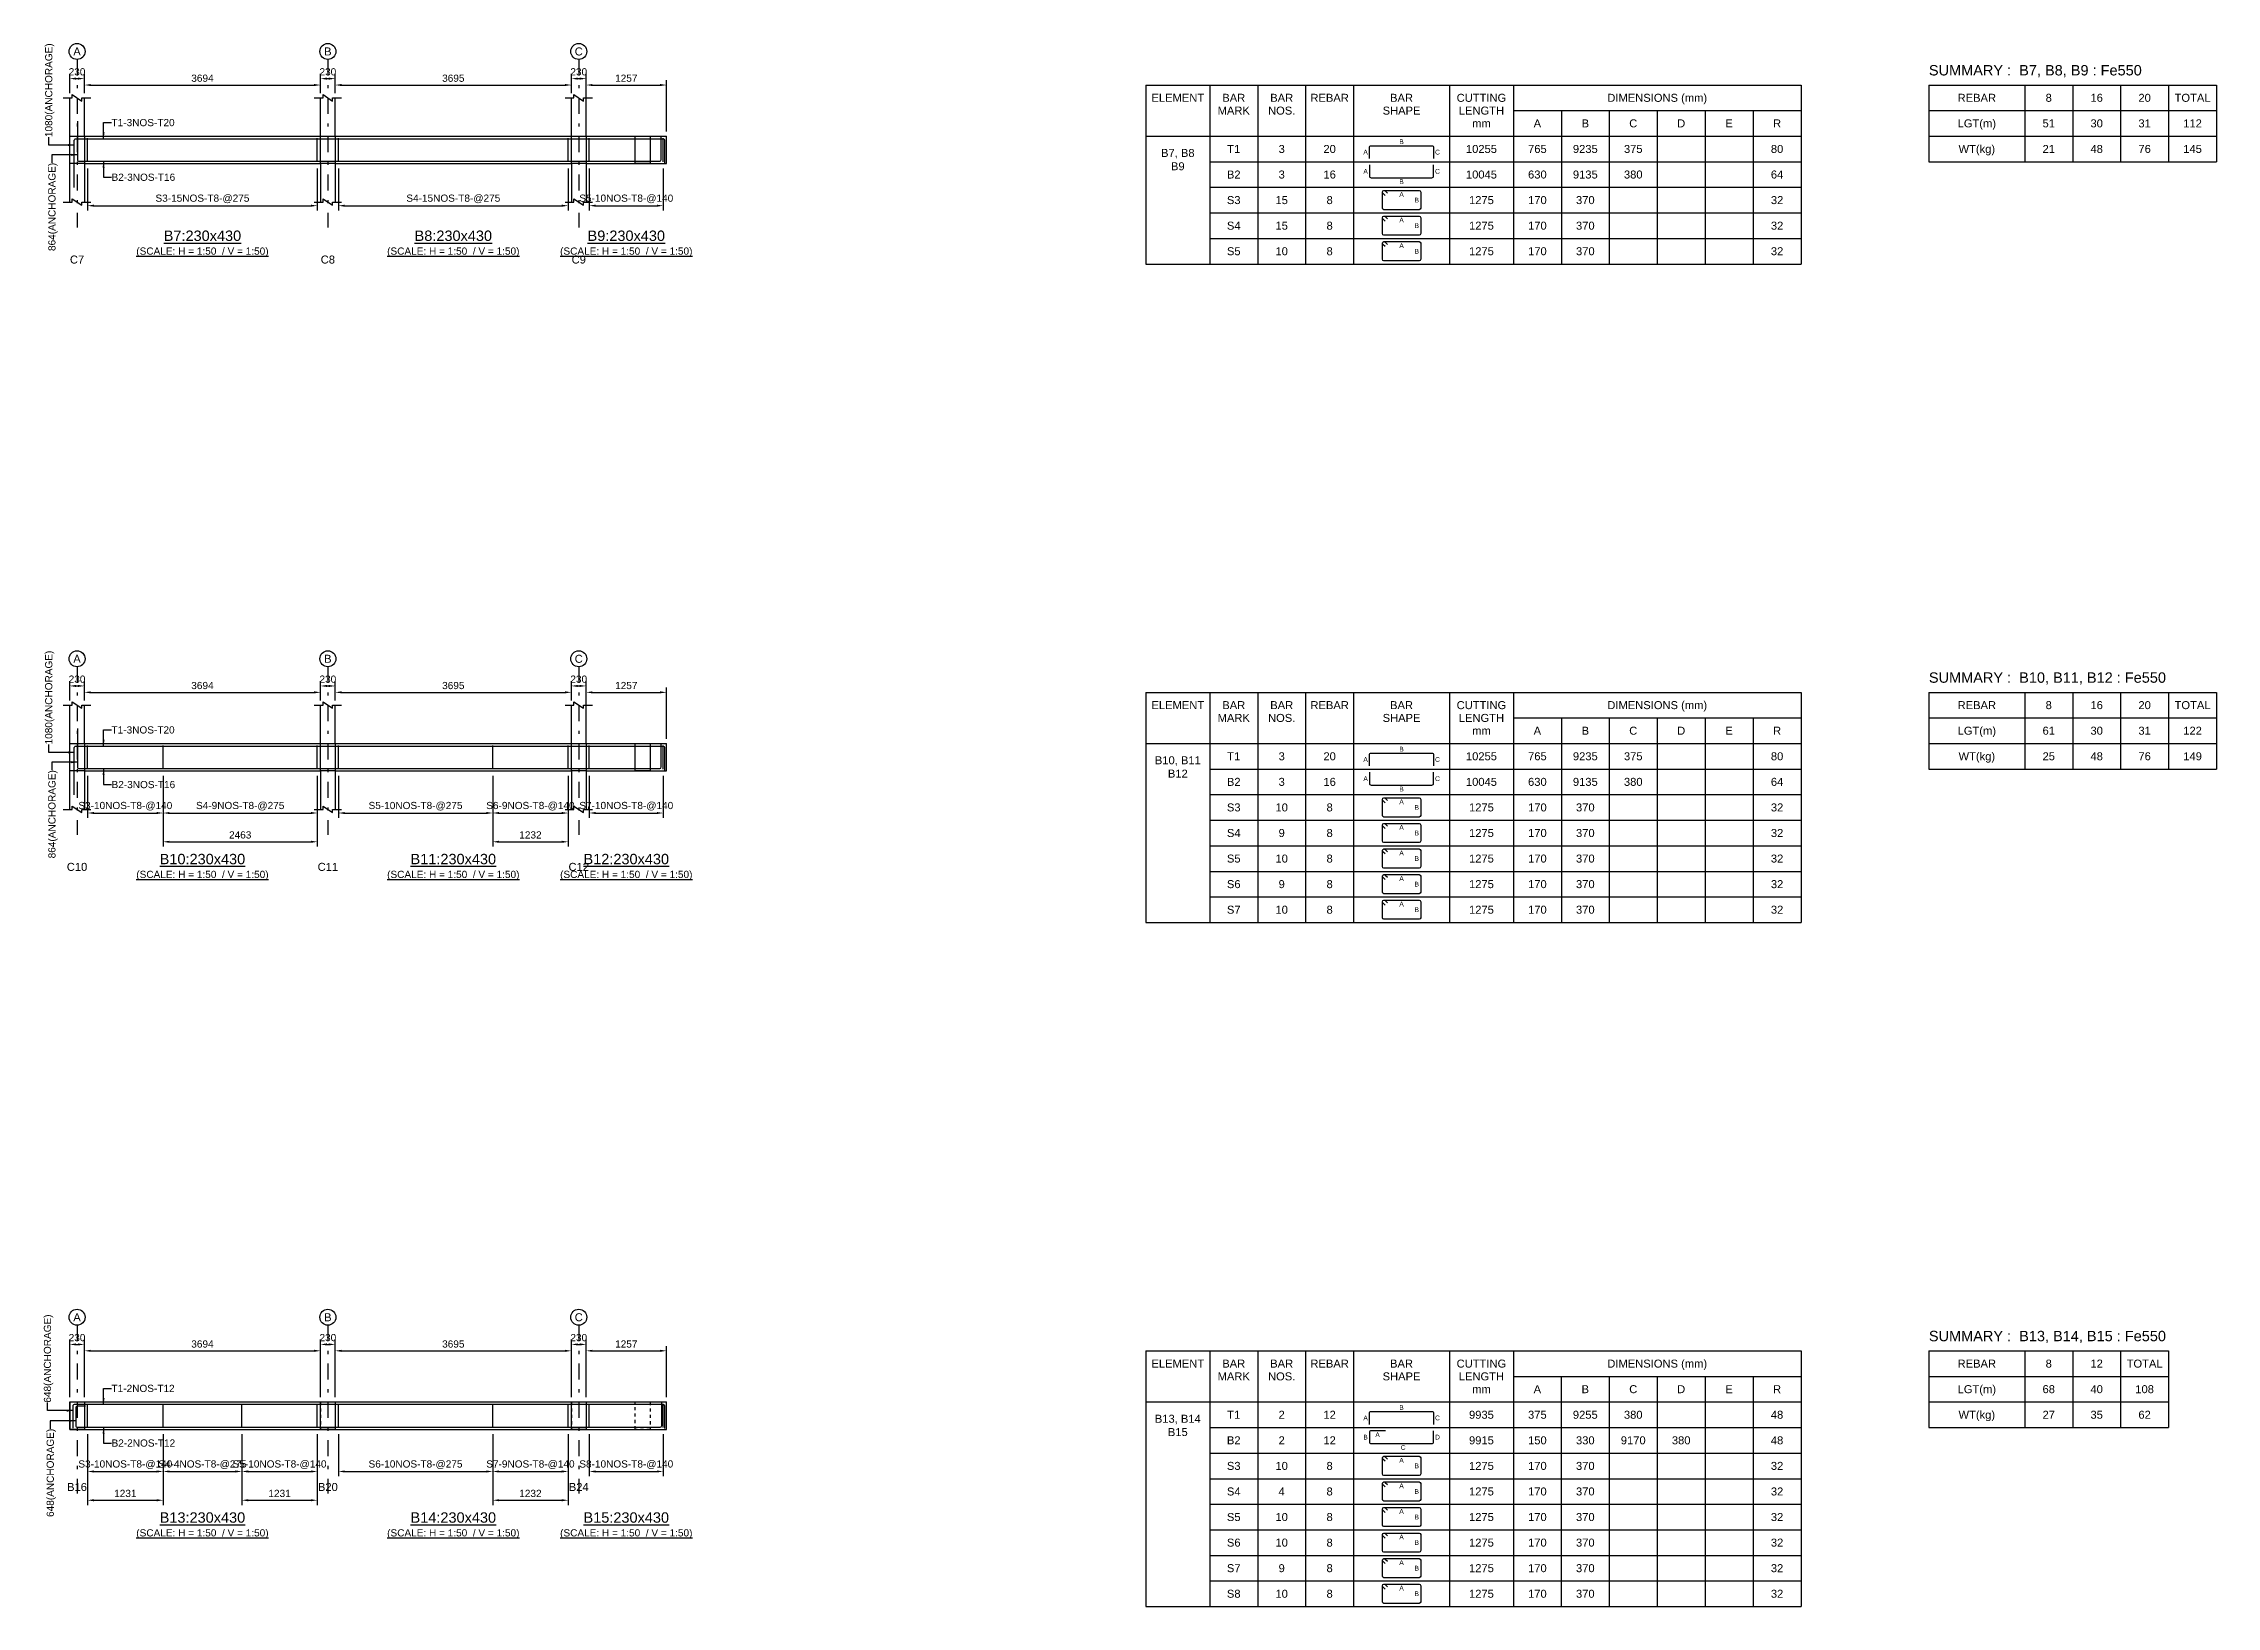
# Model space of a CAD drawing. Header units: inches. Extents: x -828 to 82836, y -182800 to 1700.
# Drawn here: x -820 to 67172, y -86000 to -37100 of the extents above; entities that cross this region are included whole.
import ezdxf
from ezdxf.enums import TextEntityAlignment as Align

# ---------------------------------------------------------------- set-up
doc = ezdxf.new("R2010")
doc.units = ezdxf.units.IN
doc.header["$LTSCALE"] = 1000
doc.header["$MEASUREMENT"] = 0
doc.linetypes.add('SCCenter', pattern=[1.2, 0.5, -0.3, 0.1, -0.3])
doc.linetypes.add('SCHidden', pattern=[0.2, 0.1, -0.1])
for name, color, linetype in [('Concrete Line', 2, 'Continuous'), ('Cut Line', 31, 'Continuous'), ('Dimension', 31, 'Continuous'), ('Grid', 8, 'Continuous'), ('Labels', 4, 'Continuous'), ('Labels_Support', 4, 'Continuous'), ('Link', 225, 'Continuous'), ('Reinforcement', 4, 'Continuous'), ('Schedule Header', 4, 'Continuous'), ('Schedule Line', 60, 'Continuous'), ('Text', 31, 'Continuous')]:
    doc.layers.add(name, color=color, linetype=linetype)
doc.styles.add('SC-SansSerif', font='SansSerif')
doc.styles.get("Standard").update_dxf_attribs({"font": 'txt.shx'})
doc.dimstyles.new('SCBBSDimStyl', dxfattribs={"dimtxt": 225, "dimasz": 200, "dimexe": 150, "dimexo": 150, "dimgap": 100, "dimtad": 1, "dimtoh": 1, "dimdec": 0, "dimzin": 0, "dimdsep": 46, "dimtxsty": 'SC-SansSerif', "dimcen": 0.09, "dimclrd": 8, "dimclre": 8, "dimclrt": 31, "dimadec": 0, "dimazin": 0, "dimtfac": 1, "dimtdec": 0, "dimtix": 1, "dimtofl": 0, "dimtmove": 0, "dimatfit": 3, "dimfxl": 1, "dimtolj": 1, "dimtzin": 0, "dimarcsym": 0})
doc.dimstyles.get("Standard").update_dxf_attribs({"dimtxt": 0.18, "dimasz": 200, "dimexe": 0.18, "dimexo": 0.0625, "dimgap": 0.09, "dimtad": 0, "dimtih": 1, "dimtoh": 1, "dimdec": 4, "dimzin": 0, "dimdsep": 46, "dimtxsty": 'Standard', "dimcen": 0.09, "dimadec": 0, "dimazin": 0, "dimtfac": 1, "dimtdec": 4, "dimtofl": 0, "dimtmove": 0, "dimatfit": 3, "dimfxl": 1, "dimtolj": 1, "dimtzin": 0, "dimarcsym": 0})

msp = doc.modelspace()

# ---------------------------------------------------------------- texts
at = {"layer": 'Dimension', "style": 'SC-SansSerif'}
for s, p in [('B', (41672, -40175)), ('A', (40547, -40500)), ('C', (42797, -40500)), ('A', (40547, -41100)), ('B', (41672, -41425)), ('C', (42797, -41100)), ('A', (41672, -41825)), ('B', (42147, -42000)), ('A', (41672, -42625)), ('B', (42147, -42800)), ('A', (41672, -43425)), ('B', (42147, -43600)), ('B', (41672, -59175)), ('A', (40547, -59500)), ('C', (42797, -59500)), ('A', (40547, -60100)), ('B', (41672, -60425)), ('C', (42797, -60100)), ('A', (41672, -60825)), ('B', (42147, -61000)), ('A', (41672, -61625)), ('B', (42147, -61800)), ('A', (41672, -62425)), ('B', (42147, -62600)), ('A', (41672, -63225)), ('B', (42147, -63400)), ('A', (41672, -64025)), ('B', (42147, -64200)), ('A', (40546.5, -80100)), ('B', (41671.5, -79775)), ('C', (42796.5, -80100)), ('B', (40546.5, -80700)), ('A', (40921.5, -80625)), ('D', (42796.5, -80700)), ('A', (41671.5, -81425)), ('C', (41721.5, -81025)), ('B', (42146.5, -81600)), ('A', (41671.5, -82225)), ('A', (41671.5, -83025)), ('B', (42146.5, -82400)), ('B', (42146.5, -83200)), ('A', (41671.5, -83825)), ('B', (42146.5, -84000)), ('A', (41671.5, -84625)), ('B', (42146.5, -84800)), ('A', (41671.5, -85425)), ('B', (42146.5, -85600))]:
    msp.add_text(s, height=150, dxfattribs=at).set_placement(p, align=Align.MIDDLE_CENTER)
at = {"layer": 'Grid', "style": 'SC-SansSerif'}
for s, p in [('A', (230, -37350)), ('B', (8078, -37350)), ('C', (15928, -37350)), ('A', (230, -56350)), ('B', (8078, -56350)), ('C', (15928, -56350)), ('A', (230, -76950)), ('B', (8078, -76950)), ('C', (15928, -76950))]:
    msp.add_text(s, height=250, dxfattribs=at).set_placement(p, align=Align.MIDDLE)
at = {"layer": 'Labels', "style": 'SC-SansSerif'}
for s, p in [('%%uB7:230x430', (4154, -43375)), ('%%uB8:230x430', (12003, -43375)), ('%%uB9:230x430', (17415, -43375)), ('%%uB10:230x430', (4154, -62875)), ('%%uB11:230x430', (12003, -62875)), ('%%uB12:230x430', (17415, -62875)), ('%%uB13:230x430', (4154, -83475)), ('%%uB14:230x430', (12003, -83475)), ('%%uB15:230x430', (17415, -83475))]:
    msp.add_text(s, height=325, dxfattribs=at).set_placement(p, align=Align.BOTTOM_CENTER)
at = {"layer": 'Labels_Support', "style": 'SC-SansSerif'}
for s, p in [('C7', (230, -44060)), ('C8', (8078, -44060)), ('C9', (15928, -44060)), ('C10', (230, -63060)), ('C11', (8078, -63060)), ('C12', (15928, -63060)), ('B16', (230, -82460)), ('B20', (8078, -82460)), ('B24', (15928, -82460))]:
    msp.add_text(s, height=250, dxfattribs=at).set_placement(p, align=Align.BOTTOM_CENTER)
at = {"layer": 'Schedule Header', "style": 'SC-SansSerif'}
for s, p in [('SUMMARY :  B7, B8, B9 : Fe550', (58172, -38100)), ('SUMMARY :  B10, B11, B12 : Fe550', (58172, -57100)), ('SUMMARY :  B13, B14, B15 : Fe550', (58171.5, -77700))]:
    msp.add_text(s, height=325, dxfattribs=at).set_placement(p)
for s, p in [('ELEMENT', (34672, -38800)), ('BAR', (36422, -38800)), ('BAR', (37922, -38800)), ('REBAR', (39422, -38800)), ('BAR', (41672, -38800)), ('CUTTING', (44172, -38800)), ('DIMENSIONS (mm)', (49672, -38800)), ('REBAR', (59672, -38800)), ('8', (61922, -38800)), ('16', (63422, -38800)), ('20', (64922, -38800)), ('TOTAL', (66422, -38800)), ('MARK', (36422, -39200)), ('NOS.', (37922, -39200)), ('SHAPE', (41672, -39200)), ('LENGTH', (44172, -39200)), ('mm', (44172, -39600)), ('A', (45922, -39600)), ('B', (47422, -39600)), ('C', (48922, -39600)), ('D', (50422, -39600)), ('E', (51922, -39600)), ('R', (53422, -39600)), ('LGT(m)', (59672, -39600)), ('WT(kg)', (59672, -40400)), ('ELEMENT', (34672, -57800)), ('BAR', (36422, -57800)), ('BAR', (37922, -57800)), ('REBAR', (39422, -57800)), ('BAR', (41672, -57800)), ('CUTTING', (44172, -57800)), ('DIMENSIONS (mm)', (49672, -57800)), ('REBAR', (59672, -57800)), ('8', (61922, -57800)), ('16', (63422, -57800)), ('20', (64922, -57800)), ('TOTAL', (66422, -57800)), ('MARK', (36422, -58200)), ('NOS.', (37922, -58200)), ('SHAPE', (41672, -58200)), ('LENGTH', (44172, -58200)), ('C', (48922, -58600)), ('LGT(m)', (59672, -58600)), ('mm', (44172, -58600)), ('A', (45922, -58600)), ('B', (47422, -58600)), ('D', (50422, -58600)), ('E', (51922, -58600)), ('R', (53422, -58600)), ('WT(kg)', (59672, -59400)), ('ELEMENT', (34671.5, -78400)), ('MARK', (36421.5, -78800)), ('BAR', (36421.5, -78400)), ('NOS.', (37921.5, -78800)), ('BAR', (37921.5, -78400)), ('REBAR', (39421.5, -78400)), ('SHAPE', (41671.5, -78800)), ('BAR', (41671.5, -78400)), ('CUTTING', (44171.5, -78400)), ('LENGTH', (44171.5, -78800)), ('DIMENSIONS (mm)', (49671.5, -78400)), ('REBAR', (59671.5, -78400)), ('8', (61921.5, -78400)), ('12', (63421.5, -78400)), ('TOTAL', (64921.5, -78400)), ('mm', (44171.5, -79200)), ('A', (45921.5, -79200)), ('B', (47421.5, -79200)), ('C', (48921.5, -79200)), ('D', (50421.5, -79200)), ('E', (51921.5, -79200)), ('R', (53421.5, -79200)), ('LGT(m)', (59671.5, -79200)), ('WT(kg)', (59671.5, -80000))]:
    msp.add_text(s, height=250, dxfattribs=at).set_placement(p, align=Align.MIDDLE_CENTER)
at = {"layer": 'Text', "style": 'SC-SansSerif'}
for s, p in [('1080(ANCHORAGE)', (-656, -40030)), ('1080(ANCHORAGE)', (-656, -59030)), ('648(ANCHORAGE)', (-696, -79622))]:
    msp.add_text(s, height=225, rotation=90, dxfattribs=at).set_placement(p, align=Align.MIDDLE_LEFT)
for s, p in [('T1-3NOS-T20', (1310, -39575)), ('B2-3NOS-T16', (1310, -41285)), ('T1-3NOS-T20', (1310, -58575)), ('B2-3NOS-T16', (1310, -60285)), ('T1-2NOS-T12', (1310, -79175)), ('B2-2NOS-T12', (1310, -80885))]:
    msp.add_text(s, height=225, dxfattribs=at).set_placement(p, align=Align.MIDDLE_LEFT)
for s, p in [('51', (61922, -39600)), ('30', (63422, -39600)), ('31', (64922, -39600)), ('112', (66422, -39600)), ('T1', (36422, -40400)), ('3', (37922, -40400)), ('20', (39422, -40400)), ('10255', (44172, -40400)), ('765', (45922, -40400)), ('9235', (47422, -40400)), ('375', (48922, -40400)), ('80', (53422, -40400)), ('21', (61922, -40400)), ('48', (63422, -40400)), ('76', (64922, -40400)), ('145', (66422, -40400)), ('B2', (36422, -41200)), ('3', (37922, -41200)), ('16', (39422, -41200)), ('10045', (44172, -41200)), ('630', (45922, -41200)), ('9135', (47422, -41200)), ('380', (48922, -41200)), ('64', (53422, -41200)), ('S3', (36422, -42000)), ('15', (37922, -42000)), ('8', (39422, -42000)), ('1275', (44172, -42000)), ('170', (45922, -42000)), ('370', (47422, -42000)), ('32', (53422, -42000)), ('S4', (36422, -42800)), ('15', (37922, -42800)), ('8', (39422, -42800)), ('1275', (44172, -42800)), ('170', (45922, -42800)), ('370', (47422, -42800)), ('32', (53422, -42800)), ('S5', (36422, -43600)), ('10', (37922, -43600)), ('8', (39422, -43600)), ('1275', (44172, -43600)), ('170', (45922, -43600)), ('370', (47422, -43600)), ('32', (53422, -43600)), ('61', (61922, -58600)), ('30', (63422, -58600)), ('31', (64922, -58600)), ('122', (66422, -58600)), ('T1', (36422, -59400)), ('3', (37922, -59400)), ('20', (39422, -59400)), ('10255', (44172, -59400)), ('765', (45922, -59400)), ('9235', (47422, -59400)), ('375', (48922, -59400)), ('80', (53422, -59400)), ('25', (61922, -59400)), ('48', (63422, -59400)), ('76', (64922, -59400)), ('149', (66422, -59400)), ('B2', (36422, -60200)), ('3', (37922, -60200)), ('16', (39422, -60200)), ('10045', (44172, -60200)), ('630', (45922, -60200)), ('9135', (47422, -60200)), ('380', (48922, -60200)), ('64', (53422, -60200)), ('S3', (36422, -61000)), ('10', (37922, -61000)), ('8', (39422, -61000)), ('1275', (44172, -61000)), ('170', (45922, -61000)), ('370', (47422, -61000)), ('32', (53422, -61000)), ('S4', (36422, -61800)), ('9', (37922, -61800)), ('8', (39422, -61800)), ('1275', (44172, -61800)), ('170', (45922, -61800)), ('370', (47422, -61800)), ('32', (53422, -61800)), ('S5', (36422, -62600)), ('10', (37922, -62600)), ('8', (39422, -62600)), ('1275', (44172, -62600)), ('170', (45922, -62600)), ('370', (47422, -62600)), ('32', (53422, -62600)), ('S6', (36422, -63400)), ('9', (37922, -63400)), ('8', (39422, -63400)), ('1275', (44172, -63400)), ('170', (45922, -63400)), ('370', (47422, -63400)), ('32', (53422, -63400)), ('S7', (36422, -64200)), ('10', (37922, -64200)), ('8', (39422, -64200)), ('1275', (44172, -64200)), ('170', (45922, -64200)), ('370', (47422, -64200)), ('32', (53422, -64200)), ('68', (61921.5, -79200)), ('40', (63421.5, -79200)), ('108', (64921.5, -79200)), ('T1', (36421.5, -80000)), ('2', (37921.5, -80000)), ('12', (39421.5, -80000)), ('9935', (44171.5, -80000)), ('375', (45921.5, -80000)), ('9255', (47421.5, -80000)), ('380', (48921.5, -80000)), ('48', (53421.5, -80000)), ('27', (61921.5, -80000)), ('35', (63421.5, -80000)), ('62', (64921.5, -80000)), ('B2', (36421.5, -80800)), ('2', (37921.5, -80800)), ('12', (39421.5, -80800)), ('9915', (44171.5, -80800)), ('150', (45921.5, -80800)), ('330', (47421.5, -80800)), ('9170', (48921.5, -80800)), ('380', (50421.5, -80800)), ('48', (53421.5, -80800)), ('S3', (36421.5, -81600)), ('10', (37921.5, -81600)), ('8', (39421.5, -81600)), ('1275', (44171.5, -81600)), ('170', (45921.5, -81600)), ('370', (47421.5, -81600)), ('32', (53421.5, -81600)), ('S4', (36421.5, -82400)), ('4', (37921.5, -82400)), ('8', (39421.5, -82400)), ('1275', (44171.5, -82400)), ('170', (45921.5, -82400)), ('370', (47421.5, -82400)), ('32', (53421.5, -82400)), ('S5', (36421.5, -83200)), ('10', (37921.5, -83200)), ('8', (39421.5, -83200)), ('1275', (44171.5, -83200)), ('170', (45921.5, -83200)), ('370', (47421.5, -83200)), ('32', (53421.5, -83200)), ('S6', (36421.5, -84000)), ('10', (37921.5, -84000)), ('8', (39421.5, -84000)), ('1275', (44171.5, -84000)), ('170', (45921.5, -84000)), ('370', (47421.5, -84000)), ('32', (53421.5, -84000)), ('S7', (36421.5, -84800)), ('9', (37921.5, -84800)), ('8', (39421.5, -84800)), ('1275', (44171.5, -84800)), ('170', (45921.5, -84800)), ('370', (47421.5, -84800)), ('32', (53421.5, -84800)), ('S8', (36421.5, -85600)), ('10', (37921.5, -85600)), ('8', (39421.5, -85600)), ('1275', (44171.5, -85600)), ('170', (45921.5, -85600)), ('370', (47421.5, -85600)), ('32', (53421.5, -85600))]:
    msp.add_text(s, height=250, dxfattribs=at).set_placement(p, align=Align.MIDDLE_CENTER)
for s, p in [('864(ANCHORAGE)', (-556, -40834)), ('864(ANCHORAGE)', (-556, -59834)), ('648(ANCHORAGE)', (-608, -80438))]:
    msp.add_text(s, height=225, rotation=90, dxfattribs=at).set_placement(p, align=Align.MIDDLE_RIGHT)
for p in [(4154, -43775), (12003, -43775), (17415, -43775), (4154, -63275), (12003, -63275), (17415, -63275), (4154, -83875), (12003, -83875), (17415, -83875)]:
    msp.add_text('%%u(SCALE: H = 1:50  / V = 1:50)', height=225, dxfattribs=at).set_placement(p, align=Align.BOTTOM_CENTER)
at = {"layer": 'Text', "char_height": 250, "attachment_point": 2, "style": 'SC-SansSerif'}
for s, insert in [('B7, B8\\PB9', (34672, -40400)), ('B10, B11\\PB12', (34672, -59400)), ('B13, B14\\PB15', (34671.5, -80000))]:
    msp.add_mtext(s, dxfattribs=dict(at, insert=insert))

# ---------------------------------------------------------------- blocks, each defined once
blk = doc.blocks.new('*D42')
at = {"color": 8, "linetype": 'ByBlock', "lineweight": -2}
for p, q in [((560, -80610), (560, -81925)), ((2923, -80610), (2923, -81925)), ((760, -81775), (2723, -81775))]:
    blk.add_line(p, q, dxfattribs=at)
at = {"color": 8}
for points in [[(560, -81775), (760, -81742), (760, -81808)], [(2923, -81775), (2723, -81808), (2723, -81742)]]:
    blk.add_solid(points, dxfattribs=at)
at = {"layer": 'DEFPOINTS', "color": 31}
for p in [(560, -80460), (2923, -80460), (560, -81775)]:
    blk.add_point(p, dxfattribs=at)
at = {"color": 31, "insert": (1741, -81562), "char_height": 225, "attachment_point": 5, "style": 'SC-SansSerif'}
blk.add_mtext('\\A1;S3-10NOS-T8-@140', dxfattribs=at)
blk = doc.blocks.new('*D43')
at = {"color": 8, "linetype": 'ByBlock', "lineweight": -2}
for p, q in [((560, -80610), (560, -82825)), ((2923, -80610), (2923, -82825)), ((760, -82675), (2723, -82675))]:
    blk.add_line(p, q, dxfattribs=at)
at = {"color": 8}
for points in [[(560, -82675), (760, -82642), (760, -82708)], [(2923, -82675), (2723, -82708), (2723, -82642)]]:
    blk.add_solid(points, dxfattribs=at)
at = {"layer": 'DEFPOINTS', "color": 31}
for p in [(560, -80460), (2923, -80460), (560, -82675)]:
    blk.add_point(p, dxfattribs=at)
at = {"color": 31, "insert": (1741, -82462), "char_height": 225, "attachment_point": 5, "style": 'SC-SansSerif'}
blk.add_mtext('\\A1;1231', dxfattribs=at)
blk = doc.blocks.new('*D44')
at = {"color": 8, "linetype": 'ByBlock', "lineweight": -2}
for p, q in [((2923, -80610), (2923, -81925)), ((5385, -80610), (5385, -81925)), ((3123, -81775), (5185, -81775))]:
    blk.add_line(p, q, dxfattribs=at)
at = {"color": 8}
for points in [[(2923, -81775), (3123, -81742), (3123, -81808)], [(5385, -81775), (5185, -81808), (5185, -81742)]]:
    blk.add_solid(points, dxfattribs=at)
at = {"layer": 'DEFPOINTS', "color": 31}
for p in [(2923, -80460), (5385, -80460), (2923, -81775)]:
    blk.add_point(p, dxfattribs=at)
at = {"color": 31, "insert": (4154, -81562), "char_height": 225, "attachment_point": 5, "style": 'SC-SansSerif'}
blk.add_mtext('\\A1;S4-4NOS-T8-@275', dxfattribs=at)
blk = doc.blocks.new('*D45')
at = {"color": 8, "linetype": 'ByBlock', "lineweight": -2}
for p, q in [((5385, -80610), (5385, -81925)), ((7748, -80610), (7748, -81925)), ((5585, -81775), (7548, -81775))]:
    blk.add_line(p, q, dxfattribs=at)
at = {"color": 8}
for points in [[(5385, -81775), (5585, -81742), (5585, -81808)], [(7748, -81775), (7548, -81808), (7548, -81742)]]:
    blk.add_solid(points, dxfattribs=at)
at = {"layer": 'DEFPOINTS', "color": 31}
for p in [(5385, -80460), (7748, -80460), (5385, -81775)]:
    blk.add_point(p, dxfattribs=at)
at = {"color": 31, "insert": (6567, -81562), "char_height": 225, "attachment_point": 5, "style": 'SC-SansSerif'}
blk.add_mtext('\\A1;S5-10NOS-T8-@140', dxfattribs=at)
blk = doc.blocks.new('*D46')
at = {"color": 8, "linetype": 'ByBlock', "lineweight": -2}
for p, q in [((5385, -80610), (5385, -82825)), ((7748, -80610), (7748, -82825)), ((5585, -82675), (7548, -82675))]:
    blk.add_line(p, q, dxfattribs=at)
at = {"color": 8}
for points in [[(5385, -82675), (5585, -82642), (5585, -82708)], [(7748, -82675), (7548, -82708), (7548, -82642)]]:
    blk.add_solid(points, dxfattribs=at)
at = {"layer": 'DEFPOINTS', "color": 31}
for p in [(5385, -80460), (7748, -80460), (5385, -82675)]:
    blk.add_point(p, dxfattribs=at)
at = {"color": 31, "insert": (6567, -82462), "char_height": 225, "attachment_point": 5, "style": 'SC-SansSerif'}
blk.add_mtext('\\A1;1231', dxfattribs=at)
blk = doc.blocks.new('*D47')
at = {"color": 8, "linetype": 'ByBlock', "lineweight": -2}
for p, q in [((8408, -80610), (8408, -81925)), ((13235, -80610), (13235, -81925)), ((8608, -81775), (13035, -81775))]:
    blk.add_line(p, q, dxfattribs=at)
at = {"color": 8}
for points in [[(8408, -81775), (8608, -81742), (8608, -81808)], [(13235, -81775), (13035, -81808), (13035, -81742)]]:
    blk.add_solid(points, dxfattribs=at)
at = {"layer": 'DEFPOINTS', "color": 31}
for p in [(8408, -80460), (13235, -80460), (8408, -81775)]:
    blk.add_point(p, dxfattribs=at)
at = {"color": 31, "insert": (10821, -81562), "char_height": 225, "attachment_point": 5, "style": 'SC-SansSerif'}
blk.add_mtext('\\A1;S6-10NOS-T8-@275', dxfattribs=at)
blk = doc.blocks.new('*D48')
at = {"color": 8, "linetype": 'ByBlock', "lineweight": -2}
for p, q in [((13235, -80610), (13235, -81925)), ((15598, -80610), (15598, -81925)), ((13435, -81775), (15398, -81775))]:
    blk.add_line(p, q, dxfattribs=at)
at = {"color": 8}
for points in [[(13235, -81775), (13435, -81742), (13435, -81808)], [(15598, -81775), (15398, -81808), (15398, -81742)]]:
    blk.add_solid(points, dxfattribs=at)
at = {"layer": 'DEFPOINTS', "color": 31}
for p in [(13235, -80460), (15598, -80460), (13235, -81775)]:
    blk.add_point(p, dxfattribs=at)
at = {"color": 31, "insert": (14416, -81562), "char_height": 225, "attachment_point": 5, "style": 'SC-SansSerif'}
blk.add_mtext('\\A1;S7-9NOS-T8-@140', dxfattribs=at)
blk = doc.blocks.new('*D49')
at = {"color": 8, "linetype": 'ByBlock', "lineweight": -2}
for p, q in [((13235, -80610), (13235, -82825)), ((15598, -80610), (15598, -82825)), ((13435, -82675), (15398, -82675))]:
    blk.add_line(p, q, dxfattribs=at)
at = {"color": 8}
for points in [[(13235, -82675), (13435, -82642), (13435, -82708)], [(15598, -82675), (15398, -82708), (15398, -82642)]]:
    blk.add_solid(points, dxfattribs=at)
at = {"layer": 'DEFPOINTS', "color": 31}
for p in [(13235, -80460), (15598, -80460), (13235, -82675)]:
    blk.add_point(p, dxfattribs=at)
at = {"color": 31, "insert": (14416, -82462), "char_height": 225, "attachment_point": 5, "style": 'SC-SansSerif'}
blk.add_mtext('\\A1;1232', dxfattribs=at)
blk = doc.blocks.new('*D50')
at = {"color": 8, "linetype": 'ByBlock', "lineweight": -2}
for p, q in [((16258, -80610), (16258, -81925)), ((18572, -80610), (18572, -81925)), ((16458, -81775), (18372, -81775))]:
    blk.add_line(p, q, dxfattribs=at)
at = {"color": 8}
for points in [[(16258, -81775), (16458, -81742), (16458, -81808)], [(18572, -81775), (18372, -81808), (18372, -81742)]]:
    blk.add_solid(points, dxfattribs=at)
at = {"layer": 'DEFPOINTS', "color": 31}
for p in [(16258, -80460), (18572, -80460), (16258, -81775)]:
    blk.add_point(p, dxfattribs=at)
at = {"color": 31, "insert": (17415, -81562), "char_height": 225, "attachment_point": 5, "style": 'SC-SansSerif'}
blk.add_mtext('\\A1;S8-10NOS-T8-@140', dxfattribs=at)
blk = doc.blocks.new('*D51')
at = {"color": 8, "linetype": 'ByBlock', "lineweight": -2}
for p, q in [((460, -79450), (460, -77850)), ((660, -78000), (7648, -78000)), ((7848, -79450), (7848, -77850))]:
    blk.add_line(p, q, dxfattribs=at)
at = {"color": 8}
for points in [[(460, -78000), (660, -77967), (660, -78033)], [(7848, -78000), (7648, -78033), (7648, -77967)]]:
    blk.add_solid(points, dxfattribs=at)
at = {"layer": 'DEFPOINTS', "color": 31}
for p in [(460, -78000), (460, -79600), (7848, -79600)]:
    blk.add_point(p, dxfattribs=at)
at = {"color": 31, "insert": (4154, -77788), "char_height": 225, "attachment_point": 5, "style": 'SC-SansSerif'}
blk.add_mtext('\\A1;3694', dxfattribs=at)
blk = doc.blocks.new('*D52')
at = {"color": 8, "linetype": 'ByBlock', "lineweight": -2}
for p, q in [((8308, -79450), (8308, -77850)), ((8508, -78000), (15498, -78000)), ((15698, -79450), (15698, -77850))]:
    blk.add_line(p, q, dxfattribs=at)
at = {"color": 8}
for points in [[(8308, -78000), (8508, -77967), (8508, -78033)], [(15698, -78000), (15498, -78033), (15498, -77967)]]:
    blk.add_solid(points, dxfattribs=at)
at = {"layer": 'DEFPOINTS', "color": 31}
for p in [(8308, -78000), (8308, -79600), (15698, -79600)]:
    blk.add_point(p, dxfattribs=at)
at = {"color": 31, "insert": (12003, -77788), "char_height": 225, "attachment_point": 5, "style": 'SC-SansSerif'}
blk.add_mtext('\\A1;3695', dxfattribs=at)
blk = doc.blocks.new('*D53')
at = {"color": 8, "linetype": 'ByBlock', "lineweight": -2}
for p, q in [((16158, -79450), (16158, -77850)), ((16358, -78000), (18472, -78000)), ((18672, -79450), (18672, -77850))]:
    blk.add_line(p, q, dxfattribs=at)
at = {"color": 8}
for points in [[(16158, -78000), (16358, -77967), (16358, -78033)], [(18672, -78000), (18472, -78033), (18472, -77967)]]:
    blk.add_solid(points, dxfattribs=at)
at = {"layer": 'DEFPOINTS', "color": 31}
for p in [(16158, -78000), (16158, -79600), (18672, -79600)]:
    blk.add_point(p, dxfattribs=at)
at = {"color": 31, "insert": (17415, -77788), "char_height": 225, "attachment_point": 5, "style": 'SC-SansSerif'}
blk.add_mtext('\\A1;1257', dxfattribs=at)
blk = doc.blocks.new('*D54')
at = {"color": 8, "linetype": 'ByBlock', "lineweight": -2}
for p, q in [((0, -79450), (0, -77650)), ((200, -77800), (260, -77800)), ((460, -79450), (460, -77650))]:
    blk.add_line(p, q, dxfattribs=at)
at = {"color": 8}
for points in [[(0, -77800), (200, -77767), (200, -77833)], [(460, -77800), (260, -77833), (260, -77767)]]:
    blk.add_solid(points, dxfattribs=at)
at = {"layer": 'DEFPOINTS', "color": 31}
for p in [(0, -77800), (0, -79600), (460, -79600)]:
    blk.add_point(p, dxfattribs=at)
at = {"color": 31, "insert": (230, -77588), "char_height": 225, "attachment_point": 5, "style": 'SC-SansSerif'}
blk.add_mtext('\\A1;230', dxfattribs=at)
blk = doc.blocks.new('*D55')
at = {"color": 8, "linetype": 'ByBlock', "lineweight": -2}
for p, q in [((7848, -79450), (7848, -77650)), ((8048, -77800), (8108, -77800)), ((8308, -79450), (8308, -77650))]:
    blk.add_line(p, q, dxfattribs=at)
at = {"color": 8}
for points in [[(7848, -77800), (8048, -77767), (8048, -77833)], [(8308, -77800), (8108, -77833), (8108, -77767)]]:
    blk.add_solid(points, dxfattribs=at)
at = {"layer": 'DEFPOINTS', "color": 31}
for p in [(7848, -77800), (7848, -79600), (8308, -79600)]:
    blk.add_point(p, dxfattribs=at)
at = {"color": 31, "insert": (8078, -77588), "char_height": 225, "attachment_point": 5, "style": 'SC-SansSerif'}
blk.add_mtext('\\A1;230', dxfattribs=at)
blk = doc.blocks.new('*D56')
at = {"color": 8, "linetype": 'ByBlock', "lineweight": -2}
for p, q in [((15698, -79450), (15698, -77650)), ((15898, -77800), (15958, -77800)), ((16158, -79450), (16158, -77650))]:
    blk.add_line(p, q, dxfattribs=at)
at = {"color": 8}
for points in [[(15698, -77800), (15898, -77767), (15898, -77833)], [(16158, -77800), (15958, -77833), (15958, -77767)]]:
    blk.add_solid(points, dxfattribs=at)
at = {"layer": 'DEFPOINTS', "color": 31}
for p in [(15698, -77800), (15698, -79600), (16158, -79600)]:
    blk.add_point(p, dxfattribs=at)
at = {"color": 31, "insert": (15928, -77588), "char_height": 225, "attachment_point": 5, "style": 'SC-SansSerif'}
blk.add_mtext('\\A1;230', dxfattribs=at)
blk = doc.blocks.new('*D29')
at = {"color": 8, "linetype": 'ByBlock', "lineweight": -2}
for p, q in [((560, -60010), (560, -61325)), ((2923, -60010), (2923, -61325)), ((760, -61175), (2723, -61175))]:
    blk.add_line(p, q, dxfattribs=at)
at = {"color": 8}
for points in [[(560, -61175), (760, -61142), (760, -61208)], [(2923, -61175), (2723, -61208), (2723, -61142)]]:
    blk.add_solid(points, dxfattribs=at)
at = {"layer": 'DEFPOINTS', "color": 31}
for p in [(560, -59860), (2923, -59860), (560, -61175)]:
    blk.add_point(p, dxfattribs=at)
at = {"color": 31, "insert": (1741, -60962), "char_height": 225, "attachment_point": 5, "style": 'SC-SansSerif'}
blk.add_mtext('\\A1;S3-10NOS-T8-@140', dxfattribs=at)
blk = doc.blocks.new('*D30')
at = {"color": 8, "linetype": 'ByBlock', "lineweight": -2}
for p, q in [((2923, -60010), (2923, -61325)), ((7748, -60010), (7748, -61325)), ((3123, -61175), (7548, -61175))]:
    blk.add_line(p, q, dxfattribs=at)
at = {"color": 8}
for points in [[(2923, -61175), (3123, -61142), (3123, -61208)], [(7748, -61175), (7548, -61208), (7548, -61142)]]:
    blk.add_solid(points, dxfattribs=at)
at = {"layer": 'DEFPOINTS', "color": 31}
for p in [(2923, -59860), (7748, -59860), (2923, -61175)]:
    blk.add_point(p, dxfattribs=at)
at = {"color": 31, "insert": (5335, -60962), "char_height": 225, "attachment_point": 5, "style": 'SC-SansSerif'}
blk.add_mtext('\\A1;S4-9NOS-T8-@275', dxfattribs=at)
blk = doc.blocks.new('*D31')
at = {"color": 8, "linetype": 'ByBlock', "lineweight": -2}
for p, q in [((2923, -60010), (2923, -62225)), ((7748, -60010), (7748, -62225)), ((3123, -62075), (7548, -62075))]:
    blk.add_line(p, q, dxfattribs=at)
at = {"color": 8}
for points in [[(2923, -62075), (3123, -62042), (3123, -62108)], [(7748, -62075), (7548, -62108), (7548, -62042)]]:
    blk.add_solid(points, dxfattribs=at)
at = {"layer": 'DEFPOINTS', "color": 31}
for p in [(2923, -59860), (7748, -59860), (2923, -62075)]:
    blk.add_point(p, dxfattribs=at)
at = {"color": 31, "insert": (5335, -61862), "char_height": 225, "attachment_point": 5, "style": 'SC-SansSerif'}
blk.add_mtext('\\A1;2463', dxfattribs=at)
blk = doc.blocks.new('*D32')
at = {"color": 8, "linetype": 'ByBlock', "lineweight": -2}
for p, q in [((8408, -60010), (8408, -61325)), ((13235, -60010), (13235, -61325)), ((8608, -61175), (13035, -61175))]:
    blk.add_line(p, q, dxfattribs=at)
at = {"color": 8}
for points in [[(8408, -61175), (8608, -61142), (8608, -61208)], [(13235, -61175), (13035, -61208), (13035, -61142)]]:
    blk.add_solid(points, dxfattribs=at)
at = {"layer": 'DEFPOINTS', "color": 31}
for p in [(8408, -59860), (13235, -59860), (8408, -61175)]:
    blk.add_point(p, dxfattribs=at)
at = {"color": 31, "insert": (10821, -60962), "char_height": 225, "attachment_point": 5, "style": 'SC-SansSerif'}
blk.add_mtext('\\A1;S5-10NOS-T8-@275', dxfattribs=at)
blk = doc.blocks.new('*D33')
at = {"color": 8, "linetype": 'ByBlock', "lineweight": -2}
for p, q in [((13235, -60010), (13235, -61325)), ((15598, -60010), (15598, -61325)), ((13435, -61175), (15398, -61175))]:
    blk.add_line(p, q, dxfattribs=at)
at = {"color": 8}
for points in [[(13235, -61175), (13435, -61142), (13435, -61208)], [(15598, -61175), (15398, -61208), (15398, -61142)]]:
    blk.add_solid(points, dxfattribs=at)
at = {"layer": 'DEFPOINTS', "color": 31}
for p in [(13235, -59860), (15598, -59860), (13235, -61175)]:
    blk.add_point(p, dxfattribs=at)
at = {"color": 31, "insert": (14416, -60962), "char_height": 225, "attachment_point": 5, "style": 'SC-SansSerif'}
blk.add_mtext('\\A1;S6-9NOS-T8-@140', dxfattribs=at)
blk = doc.blocks.new('*D34')
at = {"color": 8, "linetype": 'ByBlock', "lineweight": -2}
for p, q in [((13235, -60010), (13235, -62225)), ((15598, -60010), (15598, -62225)), ((13435, -62075), (15398, -62075))]:
    blk.add_line(p, q, dxfattribs=at)
at = {"color": 8}
for points in [[(13235, -62075), (13435, -62042), (13435, -62108)], [(15598, -62075), (15398, -62108), (15398, -62042)]]:
    blk.add_solid(points, dxfattribs=at)
at = {"layer": 'DEFPOINTS', "color": 31}
for p in [(13235, -59860), (15598, -59860), (13235, -62075)]:
    blk.add_point(p, dxfattribs=at)
at = {"color": 31, "insert": (14416, -61862), "char_height": 225, "attachment_point": 5, "style": 'SC-SansSerif'}
blk.add_mtext('\\A1;1232', dxfattribs=at)
blk = doc.blocks.new('*D35')
at = {"color": 8, "linetype": 'ByBlock', "lineweight": -2}
for p, q in [((16258, -60010), (16258, -61325)), ((18572, -60010), (18572, -61325)), ((16458, -61175), (18372, -61175))]:
    blk.add_line(p, q, dxfattribs=at)
at = {"color": 8}
for points in [[(16258, -61175), (16458, -61142), (16458, -61208)], [(18572, -61175), (18372, -61208), (18372, -61142)]]:
    blk.add_solid(points, dxfattribs=at)
at = {"layer": 'DEFPOINTS', "color": 31}
for p in [(16258, -59860), (18572, -59860), (16258, -61175)]:
    blk.add_point(p, dxfattribs=at)
at = {"color": 31, "insert": (17415, -60962), "char_height": 225, "attachment_point": 5, "style": 'SC-SansSerif'}
blk.add_mtext('\\A1;S7-10NOS-T8-@140', dxfattribs=at)
blk = doc.blocks.new('*D36')
at = {"color": 8, "linetype": 'ByBlock', "lineweight": -2}
for p, q in [((460, -57650), (460, -57250)), ((660, -57400), (7648, -57400)), ((7848, -57650), (7848, -57250))]:
    blk.add_line(p, q, dxfattribs=at)
at = {"color": 8}
for points in [[(460, -57400), (660, -57367), (660, -57433)], [(7848, -57400), (7648, -57433), (7648, -57367)]]:
    blk.add_solid(points, dxfattribs=at)
at = {"layer": 'DEFPOINTS', "color": 31}
for p in [(460, -57400), (460, -57800), (7848, -57800)]:
    blk.add_point(p, dxfattribs=at)
at = {"color": 31, "insert": (4154, -57188), "char_height": 225, "attachment_point": 5, "style": 'SC-SansSerif'}
blk.add_mtext('\\A1;3694', dxfattribs=at)
blk = doc.blocks.new('*D37')
at = {"color": 8, "linetype": 'ByBlock', "lineweight": -2}
for p, q in [((8308, -57650), (8308, -57250)), ((8508, -57400), (15498, -57400)), ((15698, -57650), (15698, -57250))]:
    blk.add_line(p, q, dxfattribs=at)
at = {"color": 8}
for points in [[(8308, -57400), (8508, -57367), (8508, -57433)], [(15698, -57400), (15498, -57433), (15498, -57367)]]:
    blk.add_solid(points, dxfattribs=at)
at = {"layer": 'DEFPOINTS', "color": 31}
for p in [(8308, -57400), (8308, -57800), (15698, -57800)]:
    blk.add_point(p, dxfattribs=at)
at = {"color": 31, "insert": (12003, -57188), "char_height": 225, "attachment_point": 5, "style": 'SC-SansSerif'}
blk.add_mtext('\\A1;3695', dxfattribs=at)
blk = doc.blocks.new('*D38')
at = {"color": 8, "linetype": 'ByBlock', "lineweight": -2}
for p, q in [((16158, -57650), (16158, -57250)), ((16358, -57400), (18472, -57400)), ((18672, -58850), (18672, -57250))]:
    blk.add_line(p, q, dxfattribs=at)
at = {"color": 8}
for points in [[(16158, -57400), (16358, -57367), (16358, -57433)], [(18672, -57400), (18472, -57433), (18472, -57367)]]:
    blk.add_solid(points, dxfattribs=at)
at = {"layer": 'DEFPOINTS', "color": 31}
for p in [(16158, -57400), (16158, -57800), (18672, -59000)]:
    blk.add_point(p, dxfattribs=at)
at = {"color": 31, "insert": (17415, -57188), "char_height": 225, "attachment_point": 5, "style": 'SC-SansSerif'}
blk.add_mtext('\\A1;1257', dxfattribs=at)
blk = doc.blocks.new('*D39')
at = {"color": 8, "linetype": 'ByBlock', "lineweight": -2}
for p, q in [((0, -57650), (0, -57050)), ((460, -57650), (460, -57050)), ((200, -57200), (260, -57200))]:
    blk.add_line(p, q, dxfattribs=at)
at = {"color": 8}
for points in [[(0, -57200), (200, -57167), (200, -57233)], [(460, -57200), (260, -57233), (260, -57167)]]:
    blk.add_solid(points, dxfattribs=at)
at = {"layer": 'DEFPOINTS', "color": 31}
for p in [(0, -57200), (0, -57800), (460, -57800)]:
    blk.add_point(p, dxfattribs=at)
at = {"color": 31, "insert": (230, -56988), "char_height": 225, "attachment_point": 5, "style": 'SC-SansSerif'}
blk.add_mtext('\\A1;230', dxfattribs=at)
blk = doc.blocks.new('*D40')
at = {"color": 8, "linetype": 'ByBlock', "lineweight": -2}
for p, q in [((7848, -57650), (7848, -57050)), ((8308, -57650), (8308, -57050)), ((8048, -57200), (8108, -57200))]:
    blk.add_line(p, q, dxfattribs=at)
at = {"color": 8}
for points in [[(7848, -57200), (8048, -57167), (8048, -57233)], [(8308, -57200), (8108, -57233), (8108, -57167)]]:
    blk.add_solid(points, dxfattribs=at)
at = {"layer": 'DEFPOINTS', "color": 31}
for p in [(7848, -57200), (7848, -57800), (8308, -57800)]:
    blk.add_point(p, dxfattribs=at)
at = {"color": 31, "insert": (8078, -56988), "char_height": 225, "attachment_point": 5, "style": 'SC-SansSerif'}
blk.add_mtext('\\A1;230', dxfattribs=at)
blk = doc.blocks.new('*D41')
at = {"color": 8, "linetype": 'ByBlock', "lineweight": -2}
for p, q in [((15698, -57650), (15698, -57050)), ((16158, -58850), (16158, -57050)), ((15898, -57200), (15958, -57200))]:
    blk.add_line(p, q, dxfattribs=at)
at = {"color": 8}
for points in [[(15698, -57200), (15898, -57167), (15898, -57233)], [(16158, -57200), (15958, -57233), (15958, -57167)]]:
    blk.add_solid(points, dxfattribs=at)
at = {"layer": 'DEFPOINTS', "color": 31}
for p in [(15698, -57200), (15698, -57800), (16158, -59000)]:
    blk.add_point(p, dxfattribs=at)
at = {"color": 31, "insert": (15928, -56988), "char_height": 225, "attachment_point": 5, "style": 'SC-SansSerif'}
blk.add_mtext('\\A1;230', dxfattribs=at)
blk = doc.blocks.new('*D20')
at = {"color": 8, "linetype": 'ByBlock', "lineweight": -2}
for p, q in [((560, -41010), (560, -42325)), ((7748, -41010), (7748, -42325)), ((760, -42175), (7548, -42175))]:
    blk.add_line(p, q, dxfattribs=at)
at = {"color": 8}
for points in [[(560, -42175), (760, -42142), (760, -42208)], [(7748, -42175), (7548, -42208), (7548, -42142)]]:
    blk.add_solid(points, dxfattribs=at)
at = {"layer": 'DEFPOINTS', "color": 31}
for p in [(560, -40860), (7748, -40860), (560, -42175)]:
    blk.add_point(p, dxfattribs=at)
at = {"color": 31, "insert": (4154, -41962), "char_height": 225, "attachment_point": 5, "style": 'SC-SansSerif'}
blk.add_mtext('\\A1;S3-15NOS-T8-@275', dxfattribs=at)
blk = doc.blocks.new('*D21')
at = {"color": 8, "linetype": 'ByBlock', "lineweight": -2}
for p, q in [((8408, -41010), (8408, -42325)), ((15598, -41010), (15598, -42325)), ((8608, -42175), (15398, -42175))]:
    blk.add_line(p, q, dxfattribs=at)
at = {"color": 8}
for points in [[(8408, -42175), (8608, -42142), (8608, -42208)], [(15598, -42175), (15398, -42208), (15398, -42142)]]:
    blk.add_solid(points, dxfattribs=at)
at = {"layer": 'DEFPOINTS', "color": 31}
for p in [(8408, -40860), (15598, -40860), (8408, -42175)]:
    blk.add_point(p, dxfattribs=at)
at = {"color": 31, "insert": (12003, -41962), "char_height": 225, "attachment_point": 5, "style": 'SC-SansSerif'}
blk.add_mtext('\\A1;S4-15NOS-T8-@275', dxfattribs=at)
blk = doc.blocks.new('*D22')
at = {"color": 8, "linetype": 'ByBlock', "lineweight": -2}
for p, q in [((16258, -41010), (16258, -42325)), ((18572, -41010), (18572, -42325)), ((16458, -42175), (18372, -42175))]:
    blk.add_line(p, q, dxfattribs=at)
at = {"color": 8}
for points in [[(16258, -42175), (16458, -42142), (16458, -42208)], [(18572, -42175), (18372, -42208), (18372, -42142)]]:
    blk.add_solid(points, dxfattribs=at)
at = {"layer": 'DEFPOINTS', "color": 31}
for p in [(16258, -40860), (18572, -40860), (16258, -42175)]:
    blk.add_point(p, dxfattribs=at)
at = {"color": 31, "insert": (17415, -41962), "char_height": 225, "attachment_point": 5, "style": 'SC-SansSerif'}
blk.add_mtext('\\A1;S5-10NOS-T8-@140', dxfattribs=at)
blk = doc.blocks.new('*D23')
at = {"color": 8, "linetype": 'ByBlock', "lineweight": -2}
for p, q in [((460, -38650), (460, -38250)), ((660, -38400), (7648, -38400)), ((7848, -38650), (7848, -38250))]:
    blk.add_line(p, q, dxfattribs=at)
at = {"color": 8}
for points in [[(460, -38400), (660, -38367), (660, -38433)], [(7848, -38400), (7648, -38433), (7648, -38367)]]:
    blk.add_solid(points, dxfattribs=at)
at = {"layer": 'DEFPOINTS', "color": 31}
for p in [(460, -38400), (460, -38800), (7848, -38800)]:
    blk.add_point(p, dxfattribs=at)
at = {"color": 31, "insert": (4154, -38188), "char_height": 225, "attachment_point": 5, "style": 'SC-SansSerif'}
blk.add_mtext('\\A1;3694', dxfattribs=at)
blk = doc.blocks.new('*D24')
at = {"color": 8, "linetype": 'ByBlock', "lineweight": -2}
for p, q in [((8308, -38650), (8308, -38250)), ((8508, -38400), (15498, -38400)), ((15698, -38650), (15698, -38250))]:
    blk.add_line(p, q, dxfattribs=at)
at = {"color": 8}
for points in [[(8308, -38400), (8508, -38367), (8508, -38433)], [(15698, -38400), (15498, -38433), (15498, -38367)]]:
    blk.add_solid(points, dxfattribs=at)
at = {"layer": 'DEFPOINTS', "color": 31}
for p in [(8308, -38400), (8308, -38800), (15698, -38800)]:
    blk.add_point(p, dxfattribs=at)
at = {"color": 31, "insert": (12003, -38188), "char_height": 225, "attachment_point": 5, "style": 'SC-SansSerif'}
blk.add_mtext('\\A1;3695', dxfattribs=at)
blk = doc.blocks.new('*D25')
at = {"color": 8, "linetype": 'ByBlock', "lineweight": -2}
for p, q in [((16158, -38650), (16158, -38250)), ((16358, -38400), (18472, -38400)), ((18672, -39850), (18672, -38250))]:
    blk.add_line(p, q, dxfattribs=at)
at = {"color": 8}
for points in [[(16158, -38400), (16358, -38367), (16358, -38433)], [(18672, -38400), (18472, -38433), (18472, -38367)]]:
    blk.add_solid(points, dxfattribs=at)
at = {"layer": 'DEFPOINTS', "color": 31}
for p in [(16158, -38400), (16158, -38800), (18672, -40000)]:
    blk.add_point(p, dxfattribs=at)
at = {"color": 31, "insert": (17415, -38188), "char_height": 225, "attachment_point": 5, "style": 'SC-SansSerif'}
blk.add_mtext('\\A1;1257', dxfattribs=at)
blk = doc.blocks.new('*D26')
at = {"color": 8, "linetype": 'ByBlock', "lineweight": -2}
for p, q in [((0, -38650), (0, -38050)), ((460, -38650), (460, -38050)), ((200, -38200), (260, -38200))]:
    blk.add_line(p, q, dxfattribs=at)
at = {"color": 8}
for points in [[(0, -38200), (200, -38167), (200, -38233)], [(460, -38200), (260, -38233), (260, -38167)]]:
    blk.add_solid(points, dxfattribs=at)
at = {"layer": 'DEFPOINTS', "color": 31}
for p in [(0, -38200), (0, -38800), (460, -38800)]:
    blk.add_point(p, dxfattribs=at)
at = {"color": 31, "insert": (230, -37988), "char_height": 225, "attachment_point": 5, "style": 'SC-SansSerif'}
blk.add_mtext('\\A1;230', dxfattribs=at)
blk = doc.blocks.new('*D27')
at = {"color": 8, "linetype": 'ByBlock', "lineweight": -2}
for p, q in [((7848, -38650), (7848, -38050)), ((8308, -38650), (8308, -38050)), ((8048, -38200), (8108, -38200))]:
    blk.add_line(p, q, dxfattribs=at)
at = {"color": 8}
for points in [[(7848, -38200), (8048, -38167), (8048, -38233)], [(8308, -38200), (8108, -38233), (8108, -38167)]]:
    blk.add_solid(points, dxfattribs=at)
at = {"layer": 'DEFPOINTS', "color": 31}
for p in [(7848, -38200), (7848, -38800), (8308, -38800)]:
    blk.add_point(p, dxfattribs=at)
at = {"color": 31, "insert": (8078, -37988), "char_height": 225, "attachment_point": 5, "style": 'SC-SansSerif'}
blk.add_mtext('\\A1;230', dxfattribs=at)
blk = doc.blocks.new('*D28')
at = {"color": 8, "linetype": 'ByBlock', "lineweight": -2}
for p, q in [((15698, -38650), (15698, -38050)), ((16158, -39850), (16158, -38050)), ((15898, -38200), (15958, -38200))]:
    blk.add_line(p, q, dxfattribs=at)
at = {"color": 8}
for points in [[(15698, -38200), (15898, -38167), (15898, -38233)], [(16158, -38200), (15958, -38233), (15958, -38167)]]:
    blk.add_solid(points, dxfattribs=at)
at = {"layer": 'DEFPOINTS', "color": 31}
for p in [(15698, -38200), (15698, -38800), (16158, -40000)]:
    blk.add_point(p, dxfattribs=at)
at = {"color": 31, "insert": (15928, -37988), "char_height": 225, "attachment_point": 5, "style": 'SC-SansSerif'}
blk.add_mtext('\\A1;230', dxfattribs=at)

# ---------------------------------------------------------------- dimensions: what is measured, and where the dimension line sits
at = {"layer": 'Dimension'}
for base, p1, p2, text, picture, middle in [((460, -38200), (0, -38800), (460, -38800), '230', '*D26', (230, -38200)), ((7848, -38400), (460, -38800), (7848, -38800), '3694', '*D23', (4154, -38400)), ((8308, -38200), (7848, -38800), (8308, -38800), '230', '*D27', (8078, -38200)), ((15698, -38400), (8308, -38800), (15698, -38800), '3695', '*D24', (12003, -38400)), ((16158, -38200), (15698, -38800), (16158, -40000), '230', '*D28', (15928, -38200)), ((18672, -38400), (16158, -38800), (18672, -40000), '1257', '*D25', (17415, -38400)), ((7748, -42175), (560, -40860), (7748, -40860), 'S3-15NOS-T8-@275', '*D20', (4154, -42175)), ((15598, -42175), (8408, -40860), (15598, -40860), 'S4-15NOS-T8-@275', '*D21', (12003, -42175)), ((18572, -42175), (16258, -40860), (18572, -40860), 'S5-10NOS-T8-@140', '*D22', (17415, -42175)), ((460, -57200), (0, -57800), (460, -57800), '230', '*D39', (230, -57200)), ((7848, -57400), (460, -57800), (7848, -57800), '3694', '*D36', (4154, -57400)), ((8308, -57200), (7848, -57800), (8308, -57800), '230', '*D40', (8078, -57200)), ((15698, -57400), (8308, -57800), (15698, -57800), '3695', '*D37', (12003, -57400)), ((16158, -57200), (15698, -57800), (16158, -59000), '230', '*D41', (15928, -57200)), ((18672, -57400), (16158, -57800), (18672, -59000), '1257', '*D38', (17415, -57400)), ((2922.7, -61175), (560, -59860), (2922.7, -59860), 'S3-10NOS-T8-@140', '*D29', (1741.3, -61175)), ((7748, -61175), (2922.7, -59860), (7748, -59860), 'S4-9NOS-T8-@275', '*D30', (5335.3, -61175)), ((7748, -62075), (2922.7, -59860), (7748, -59860), '2463', '*D31', (5335.3, -62075)), ((13234.7, -61175), (8408, -59860), (13234.7, -59860), 'S5-10NOS-T8-@275', '*D32', (10821.3, -61175)), ((15598, -61175), (13234.7, -59860), (15598, -59860), 'S6-9NOS-T8-@140', '*D33', (14416.3, -61175)), ((15598, -62075), (13234.7, -59860), (15598, -59860), '1232', '*D34', (14416.3, -62075)), ((18572, -61175), (16258, -59860), (18572, -59860), 'S7-10NOS-T8-@140', '*D35', (17415, -61175)), ((460, -77800), (0, -79600), (460, -79600), '230', '*D54', (230, -77800)), ((8308, -77800), (7848, -79600), (8308, -79600), '230', '*D55', (8078, -77800)), ((16158, -77800), (15698, -79600), (16158, -79600), '230', '*D56', (15928, -77800)), ((7848, -78000), (460, -79600), (7848, -79600), '3694', '*D51', (4154, -78000)), ((15698, -78000), (8308, -79600), (15698, -79600), '3695', '*D52', (12003, -78000)), ((18672, -78000), (16158, -79600), (18672, -79600), '1257', '*D53', (17415, -78000)), ((2922.7, -81775), (560, -80460), (2922.7, -80460), 'S3-10NOS-T8-@140', '*D42', (1741.3, -81775)), ((2922.7, -82675), (560, -80460), (2922.7, -80460), '1231', '*D43', (1741.3, -82675)), ((5385.3, -81775), (2922.7, -80460), (5385.3, -80460), 'S4-4NOS-T8-@275', '*D44', (4154, -81775)), ((7748, -81775), (5385.3, -80460), (7748, -80460), 'S5-10NOS-T8-@140', '*D45', (6566.7, -81775)), ((7748, -82675), (5385.3, -80460), (7748, -80460), '1231', '*D46', (6566.7, -82675)), ((13234.7, -81775), (8408, -80460), (13234.7, -80460), 'S6-10NOS-T8-@275', '*D47', (10821.3, -81775)), ((15598, -81775), (13234.7, -80460), (15598, -80460), 'S7-9NOS-T8-@140', '*D48', (14416.3, -81775)), ((15598, -82675), (13234.7, -80460), (15598, -80460), '1232', '*D49', (14416.3, -82675)), ((18572, -81775), (16258, -80460), (18572, -80460), 'S8-10NOS-T8-@140', '*D50', (17415, -81775))]:
    dim = msp.add_linear_dim(base=base, p1=p1, p2=p2, text=text, dimstyle='SCBBSDimStyl', dxfattribs=at)
    dim.commit()
    dim.dimension.update_dxf_attribs({"geometry": picture, "text_midpoint": middle})

# ---------------------------------------------------------------- linework, layer by layer
at = {"layer": 'Concrete Line'}
for p, q in [((0, -42060), (0, -38800)), ((460, -40000), (460, -38800)), ((7848, -40000), (7848, -38800)), ((8308, -40000), (8308, -38800)), ((15698, -40000), (15698, -38800)), ((16158, -40000), (16158, -38800)), ((18672, -40860), (18672, -40000)), ((460, -40860), (460, -42060)), ((7848, -40860), (7848, -42060)), ((8308, -40860), (8308, -42060)), ((15698, -40860), (15698, -42060)), ((16158, -40860), (16158, -42060)), ((0, -61060), (0, -57800)), ((460, -59000), (460, -57800)), ((7848, -59000), (7848, -57800)), ((8308, -59000), (8308, -57800)), ((15698, -59000), (15698, -57800)), ((16158, -59000), (16158, -57800)), ((18672, -59860), (18672, -59000)), ((460, -59860), (460, -61060)), ((7848, -59860), (7848, -61060)), ((8308, -59860), (8308, -61060)), ((15698, -59860), (15698, -61060)), ((16158, -59860), (16158, -61060)), ((18672, -80460), (18672, -79600))]:
    msp.add_line(p, q, dxfattribs=at)
for points in [[(0, -40000), (460, -40000), (460, -40000), (460, -40860), (460, -40860), (0, -40860), (0, -40860), (0, -40000)], [(7848, -40000), (8308, -40000), (8308, -40000), (8308, -40860), (8308, -40860), (7848, -40860), (7848, -40860), (7848, -40000)], [(15698, -40000), (16158, -40000), (16158, -40000), (16158, -40860), (16158, -40860), (15698, -40860), (15698, -40860), (15698, -40000)], [(17698, -40000), (18158, -40000), (18158, -40000), (18158, -40860), (18158, -40860), (17698, -40860), (17698, -40860), (17698, -40000)], [(0, -59000), (460, -59000), (460, -59000), (460, -59860), (460, -59860), (0, -59860), (0, -59860), (0, -59000)], [(7848, -59000), (8308, -59000), (8308, -59000), (8308, -59860), (8308, -59860), (7848, -59860), (7848, -59860), (7848, -59000)], [(15698, -59000), (16158, -59000), (16158, -59000), (16158, -59860), (16158, -59860), (15698, -59860), (15698, -59860), (15698, -59000)], [(17698, -59000), (18158, -59000), (18158, -59000), (18158, -59860), (18158, -59860), (17698, -59860), (17698, -59860), (17698, -59000)], [(0, -79600), (460, -79600), (460, -79600), (460, -80460), (460, -80460), (0, -80460), (0, -80460), (0, -79600)], [(7848, -80460), (7848, -79600), (7848, -79600), (8308, -79600), (8308, -79600), (8308, -80460), (8308, -80460), (7848, -80460)], [(15698, -80460), (15698, -79600), (15698, -79600), (16158, -79600), (16158, -79600), (16158, -80460), (16158, -80460), (15698, -80460)]]:
    msp.add_lwpolyline(points, close=True, dxfattribs=at)
at = {"layer": 'Concrete Line', "linetype": 'SCHidden'}
for points in [[(0, -40000), (460, -40000), (460, -40000), (460, -40860), (460, -40860), (0, -40860), (0, -40860), (0, -40000)], [(7848, -40000), (8308, -40000), (8308, -40000), (8308, -40860), (8308, -40860), (7848, -40860), (7848, -40860), (7848, -40000)], [(15698, -40000), (16158, -40000), (16158, -40000), (16158, -40860), (16158, -40860), (15698, -40860), (15698, -40860), (15698, -40000)], [(17698, -40000), (18158, -40000), (18158, -40000), (18158, -40860), (18158, -40860), (17698, -40860), (17698, -40860), (17698, -40000)], [(0, -59000), (460, -59000), (460, -59000), (460, -59860), (460, -59860), (0, -59860), (0, -59860), (0, -59000)], [(7848, -59000), (8308, -59000), (8308, -59000), (8308, -59860), (8308, -59860), (7848, -59860), (7848, -59860), (7848, -59000)], [(15698, -59000), (16158, -59000), (16158, -59000), (16158, -59860), (16158, -59860), (15698, -59860), (15698, -59860), (15698, -59000)], [(17698, -59000), (18158, -59000), (18158, -59000), (18158, -59860), (18158, -59860), (17698, -59860), (17698, -59860), (17698, -59000)], [(0, -79600), (460, -79600), (460, -79600), (460, -80460), (460, -80460), (0, -80460), (0, -80460), (0, -79600)], [(7848, -80460), (7848, -79600), (7848, -79600), (8308, -79600), (8308, -79600), (8308, -80460), (8308, -80460), (7848, -80460)], [(15698, -80460), (15698, -79600), (15698, -79600), (16158, -79600), (16158, -79600), (16158, -80460), (16158, -80460), (15698, -80460)], [(17698, -79600), (18158, -79600), (18158, -79600), (18158, -80460), (18158, -80460), (17698, -80460), (17698, -80460), (17698, -79600)]]:
    msp.add_lwpolyline(points, close=True, dxfattribs=at)
at = {"layer": 'Concrete Line'}
for points in [[(460, -40000), (7848, -40000)], [(8308, -40000), (15698, -40000)], [(16158, -40000), (18672, -40000)], [(460, -40860), (7848, -40860)], [(8308, -40860), (15698, -40860)], [(16158, -40860), (18672, -40860)], [(460, -59000), (7848, -59000)], [(8308, -59000), (15698, -59000)], [(16158, -59000), (18672, -59000)], [(460, -59860), (7848, -59860)], [(8308, -59860), (15698, -59860)], [(16158, -59860), (18672, -59860)], [(0, -79600), (460, -79600)], [(0, -79600), (0, -80460)], [(460, -79600), (7848, -79600)], [(7848, -79600), (8308, -79600)], [(8308, -79600), (15698, -79600)], [(15698, -79600), (16158, -79600)], [(16158, -79600), (18672, -79600)], [(0, -80460), (460, -80460)], [(460, -80460), (7848, -80460)], [(7848, -80460), (8308, -80460)], [(8308, -80460), (15698, -80460)], [(15698, -80460), (16158, -80460)], [(16158, -80460), (18672, -80460)]]:
    msp.add_lwpolyline(points, dxfattribs=at)
at = {"layer": 'Concrete Line', "color": 8, "linetype": 'SCHidden'}
for points in [[(460, -79600), (460, -80460)], [(7848, -79600), (7848, -80460)], [(8308, -79600), (8308, -80460)], [(15698, -79600), (15698, -80460)], [(16158, -79600), (16158, -80460)]]:
    msp.add_lwpolyline(points, dxfattribs=at)
at = {"layer": 'Cut Line'}
for points in [[(-200, -38800), (80, -38800), (80, -38700), (380, -38900), (380, -38800), (660, -38800)], [(7648, -38800), (7928, -38800), (7928, -38700), (8228, -38900), (8228, -38800), (8508, -38800)], [(15498, -38800), (15778, -38800), (15778, -38700), (16078, -38900), (16078, -38800), (16358, -38800)], [(-200, -42060), (80, -42060), (80, -41960), (380, -42160), (380, -42060), (660, -42060)], [(7648, -42060), (7928, -42060), (7928, -41960), (8228, -42160), (8228, -42060), (8508, -42060)], [(15498, -42060), (15778, -42060), (15778, -41960), (16078, -42160), (16078, -42060), (16358, -42060)], [(-200, -57800), (80, -57800), (80, -57700), (380, -57900), (380, -57800), (660, -57800)], [(7648, -57800), (7928, -57800), (7928, -57700), (8228, -57900), (8228, -57800), (8508, -57800)], [(15498, -57800), (15778, -57800), (15778, -57700), (16078, -57900), (16078, -57800), (16358, -57800)], [(-200, -61060), (80, -61060), (80, -60960), (380, -61160), (380, -61060), (660, -61060)], [(7648, -61060), (7928, -61060), (7928, -60960), (8228, -61160), (8228, -61060), (8508, -61060)], [(15498, -61060), (15778, -61060), (15778, -60960), (16078, -61160), (16078, -61060), (16358, -61060)]]:
    msp.add_lwpolyline(points, dxfattribs=at)
at = {"layer": 'Grid', "linetype": 'SCCenter'}
for p, q in [((230, -37600), (230, -42860)), ((8078, -37600), (8078, -42860)), ((15928, -37600), (15928, -42860)), ((230, -56600), (230, -61860)), ((8078, -56600), (8078, -61860)), ((15928, -56600), (15928, -61860)), ((230, -77200), (230, -82460)), ((8078, -77200), (8078, -82460)), ((15928, -77200), (15928, -82460))]:
    msp.add_line(p, q, dxfattribs=at)
at = {"layer": 'Grid'}
for centre in [(230, -37350), (8078, -37350), (15928, -37350), (230, -56350), (8078, -56350), (15928, -56350), (230, -76950), (8078, -76950), (15928, -76950)]:
    msp.add_circle(centre, 250, dxfattribs=at)
at = {"layer": 'Link'}
for p, q in [((560, -40800), (560, -40060)), ((7748, -40800), (7748, -40060)), ((8408, -40800), (8408, -40060)), ((15598, -40800), (15598, -40060)), ((16258, -40800), (16258, -40060)), ((18572, -40800), (18572, -40060)), ((560, -59800), (560, -59060)), ((2922.7, -59800), (2922.7, -59060)), ((7748, -59800), (7748, -59060)), ((8408, -59800), (8408, -59060)), ((13234.7, -59800), (13234.7, -59060)), ((15598, -59800), (15598, -59060)), ((16258, -59800), (16258, -59060)), ((18572, -59800), (18572, -59060)), ((560, -80400), (560, -79660)), ((2922.7, -80400), (2922.7, -79660)), ((5385.3, -80400), (5385.3, -79660)), ((7748, -80400), (7748, -79660)), ((8408, -80400), (8408, -79660)), ((13234.7, -80400), (13234.7, -79660)), ((15598, -80400), (15598, -79660)), ((16258, -80400), (16258, -79660)), ((18572, -80400), (18572, -79660))]:
    msp.add_line(p, q, dxfattribs=at)
at = {"layer": 'Reinforcement'}
for points in [[(144, -41604), (144, -40130, -0.4142136), (194, -40080), (18562, -40080, -0.4142136), (18612, -40130), (18612, -40830)], [(244, -39528), (244, -40734, 0.4142136), (294, -40784), (18461.5, -40784, 0.4142135), (18511.5, -40734), (18511.5, -40030)], [(40672, -40700), (40672, -40350, -0.5), (40722, -40300), (42622, -40300, -0.5), (42672, -40350), (42672, -40700)], [(40672, -40900), (40672, -41250, 0.5), (40722, -41300), (42622, -41300, 0.5), (42672, -41250), (42672, -40900)], [(41157.4, -41856.1), (41086.6, -41785.4, -0.1989124), (41072, -41750, -0.4142046), (41122, -41700, -0.1989044), (41157.4, -41714.6), (41228.1, -41785.4)], [(41157.4, -42656.1), (41086.6, -42585.4, -0.1989124), (41072, -42550, -0.4142046), (41122, -42500, -0.1989044), (41157.4, -42514.6), (41228.1, -42585.4)], [(41157.4, -43456.1), (41086.6, -43385.4, -0.1989124), (41072, -43350, -0.4142046), (41122, -43300, -0.1989044), (41157.4, -43314.6), (41228.1, -43385.4)], [(144, -60604), (144, -59130, -0.4142136), (194, -59080), (18562, -59080, -0.4142136), (18612, -59130), (18612, -59830)], [(244, -58528), (244, -59734, 0.4142136), (294, -59784), (18461.5, -59784, 0.4142135), (18511.5, -59734), (18511.5, -59030)], [(40672, -59700), (40672, -59350, -0.5), (40722, -59300), (42622, -59300, -0.5), (42672, -59350), (42672, -59700)], [(40672, -59900), (40672, -60250, 0.5), (40722, -60300), (42622, -60300, 0.5), (42672, -60250), (42672, -59900)], [(41157.4, -60856.1), (41086.6, -60785.4, -0.1989124), (41072, -60750, -0.4142046), (41122, -60700, -0.1989044), (41157.4, -60714.6), (41228.1, -60785.4)], [(41157.4, -61656.1), (41086.6, -61585.4, -0.1989124), (41072, -61550, -0.4142046), (41122, -61500, -0.1989044), (41157.4, -61514.6), (41228.1, -61585.4)], [(41157.4, -62456.1), (41086.6, -62385.4, -0.1989124), (41072, -62350, -0.4142046), (41122, -62300, -0.1989044), (41157.4, -62314.6), (41228.1, -62385.4)], [(41157.4, -63256.1), (41086.6, -63185.4, -0.1989124), (41072, -63150, -0.4142046), (41122, -63100, -0.1989044), (41157.4, -63114.6), (41228.1, -63185.4)], [(41157.4, -64056.1), (41086.6, -63985.4, -0.1989124), (41072, -63950, -0.4142046), (41122, -63900, -0.1989044), (41157.4, -63914.6), (41228.1, -63985.4)], [(104, -80420), (104, -79722, -0.4142136), (154, -79672), (18561.5, -79672, -0.4142135), (18611.5, -79722), (18611.5, -80430)], [(492, -79736), (242, -79736, 0.4142136), (192, -79786), (192, -80338, 0.4142136), (242, -80388), (18473.5, -80388, 0.4142135), (18523.5, -80338), (18523.5, -79630)], [(40671.5, -80300), (40671.5, -79950, -0.5), (40721.5, -79900), (42621.5, -79900, -0.5), (42671.5, -79950), (42671.5, -80300)], [(41171.5, -80500), (40721.5, -80500, 0.5), (40671.5, -80550), (40671.5, -80850, 0.5), (40721.5, -80900), (42621.5, -80900, 0.5), (42671.5, -80850), (42671.5, -80500)], [(41156.9, -81456.1), (41086.2, -81385.4, -0.1989124), (41071.5, -81350, -0.4142046), (41121.5, -81300, -0.1989044), (41156.9, -81314.6), (41227.6, -81385.4)], [(41156.9, -82256.1), (41086.2, -82185.4, -0.1989124), (41071.5, -82150, -0.4142046), (41121.5, -82100, -0.1989044), (41156.9, -82114.6), (41227.6, -82185.4)], [(41156.9, -83056.1), (41086.2, -82985.4, -0.1989124), (41071.5, -82950, -0.4142046), (41121.5, -82900, -0.1989044), (41156.9, -82914.6), (41227.6, -82985.4)], [(41156.9, -83856.1), (41086.2, -83785.4, -0.1989124), (41071.5, -83750, -0.4142046), (41121.5, -83700, -0.1989044), (41156.9, -83714.6), (41227.6, -83785.4)], [(41156.9, -84656.1), (41086.2, -84585.4, -0.1989124), (41071.5, -84550, -0.4142046), (41121.5, -84500, -0.1989044), (41156.9, -84514.6), (41227.6, -84585.4)], [(41156.9, -85456.1), (41086.2, -85385.4, -0.1989124), (41071.5, -85350, -0.4142046), (41121.5, -85300, -0.1989044), (41156.9, -85314.6), (41227.6, -85385.4)]]:
    msp.add_lwpolyline(points, format="xyb", dxfattribs=at)
for points in [[(41072, -41750, -0.4142046), (41122, -41700), (42222, -41700, -0.4142046), (42272, -41750), (42272, -42250, -0.4142046), (42222, -42300), (41122, -42300, -0.4142046), (41072, -42250)], [(41072, -42550, -0.4142046), (41122, -42500), (42222, -42500, -0.4142046), (42272, -42550), (42272, -43050, -0.4142046), (42222, -43100), (41122, -43100, -0.4142046), (41072, -43050)], [(41072, -43350, -0.4142046), (41122, -43300), (42222, -43300, -0.4142046), (42272, -43350), (42272, -43850, -0.4142046), (42222, -43900), (41122, -43900, -0.4142046), (41072, -43850)], [(41072, -60750, -0.4142046), (41122, -60700), (42222, -60700, -0.4142046), (42272, -60750), (42272, -61250, -0.4142046), (42222, -61300), (41122, -61300, -0.4142046), (41072, -61250)], [(41072, -61550, -0.4142046), (41122, -61500), (42222, -61500, -0.4142046), (42272, -61550), (42272, -62050, -0.4142046), (42222, -62100), (41122, -62100, -0.4142046), (41072, -62050)], [(41072, -62350, -0.4142046), (41122, -62300), (42222, -62300, -0.4142046), (42272, -62350), (42272, -62850, -0.4142046), (42222, -62900), (41122, -62900, -0.4142046), (41072, -62850)], [(41072, -63150, -0.4142046), (41122, -63100), (42222, -63100, -0.4142046), (42272, -63150), (42272, -63650, -0.4142046), (42222, -63700), (41122, -63700, -0.4142046), (41072, -63650)], [(41072, -63950, -0.4142046), (41122, -63900), (42222, -63900, -0.4142046), (42272, -63950), (42272, -64450, -0.4142046), (42222, -64500), (41122, -64500, -0.4142046), (41072, -64450)], [(41071.5, -81350, -0.4142046), (41121.5, -81300), (42221.5, -81300, -0.4142046), (42271.5, -81350), (42271.5, -81850, -0.4142046), (42221.5, -81900), (41121.5, -81900, -0.4142046), (41071.5, -81850)], [(41071.5, -82150, -0.4142046), (41121.5, -82100), (42221.5, -82100, -0.4142046), (42271.5, -82150), (42271.5, -82650, -0.4142046), (42221.5, -82700), (41121.5, -82700, -0.4142046), (41071.5, -82650)], [(41071.5, -82950, -0.4142046), (41121.5, -82900), (42221.5, -82900, -0.4142046), (42271.5, -82950), (42271.5, -83450, -0.4142046), (42221.5, -83500), (41121.5, -83500, -0.4142046), (41071.5, -83450)], [(41071.5, -83750, -0.4142046), (41121.5, -83700), (42221.5, -83700, -0.4142046), (42271.5, -83750), (42271.5, -84250, -0.4142046), (42221.5, -84300), (41121.5, -84300, -0.4142046), (41071.5, -84250)], [(41071.5, -84550, -0.4142046), (41121.5, -84500), (42221.5, -84500, -0.4142046), (42271.5, -84550), (42271.5, -85050, -0.4142046), (42221.5, -85100), (41121.5, -85100, -0.4142046), (41071.5, -85050)], [(41071.5, -85350, -0.4142046), (41121.5, -85300), (42221.5, -85300, -0.4142046), (42271.5, -85350), (42271.5, -85850, -0.4142046), (42221.5, -85900), (41121.5, -85900, -0.4142046), (41071.5, -85850)]]:
    msp.add_lwpolyline(points, format="xyb", close=True, dxfattribs=at)
at = {"layer": 'Schedule Line'}
for p, q in [((33672, -38400), (54172, -38400)), ((33672, -38400), (33672, -44000)), ((35672, -38400), (35672, -44000)), ((37172, -38400), (37172, -44000)), ((38672, -38400), (38672, -44000)), ((40172, -38400), (40172, -44000)), ((43172, -38400), (43172, -44000)), ((45172, -38400), (45172, -44000)), ((54172, -38400), (54172, -44000)), ((58172, -38400), (67172, -38400)), ((58172, -38400), (58172, -40800)), ((61172, -38400), (61172, -40800)), ((62672, -38400), (62672, -40800)), ((64172, -38400), (64172, -40800)), ((65672, -38400), (65672, -40800)), ((67172, -38400), (67172, -40800)), ((45172, -39200), (54172, -39200)), ((46672, -39200), (46672, -44000)), ((48172, -39200), (48172, -44000)), ((49672, -39200), (49672, -44000)), ((51172, -39200), (51172, -44000)), ((52672, -39200), (52672, -44000)), ((58172, -39200), (67172, -39200)), ((33672, -40000), (54172, -40000)), ((58172, -40000), (67172, -40000)), ((35672, -40800), (54172, -40800)), ((58172, -40800), (67172, -40800)), ((35672, -41600), (54172, -41600)), ((35672, -42400), (54172, -42400)), ((35672, -43200), (54172, -43200)), ((33672, -44000), (54172, -44000)), ((35672, -44000), (54172, -44000)), ((33672, -57400), (54172, -57400)), ((33672, -57400), (33672, -64600)), ((35672, -57400), (35672, -64600)), ((37172, -57400), (37172, -64600)), ((38672, -57400), (38672, -64600)), ((40172, -57400), (40172, -64600)), ((43172, -57400), (43172, -64600)), ((45172, -57400), (45172, -64600)), ((54172, -57400), (54172, -64600)), ((58172, -57400), (67172, -57400)), ((58172, -57400), (58172, -59800)), ((61172, -57400), (61172, -59800)), ((62672, -57400), (62672, -59800)), ((64172, -57400), (64172, -59800)), ((65672, -57400), (65672, -59800)), ((67172, -57400), (67172, -59800)), ((45172, -58200), (54172, -58200)), ((46672, -58200), (46672, -64600)), ((48172, -58200), (48172, -64600)), ((49672, -58200), (49672, -64600)), ((51172, -58200), (51172, -64600)), ((52672, -58200), (52672, -64600)), ((58172, -58200), (67172, -58200)), ((33672, -59000), (54172, -59000)), ((58172, -59000), (67172, -59000)), ((35672, -59800), (54172, -59800)), ((58172, -59800), (67172, -59800)), ((35672, -60600), (54172, -60600)), ((35672, -61400), (54172, -61400)), ((35672, -62200), (54172, -62200)), ((35672, -63000), (54172, -63000)), ((35672, -63800), (54172, -63800)), ((33672, -64600), (54172, -64600)), ((35672, -64600), (54172, -64600)), ((33671.5, -78000), (54171.5, -78000)), ((33671.5, -78000), (33671.5, -86000)), ((35671.5, -78000), (35671.5, -86000)), ((37171.5, -78000), (37171.5, -86000)), ((38671.5, -78000), (38671.5, -86000)), ((40171.5, -78000), (40171.5, -86000)), ((43171.5, -78000), (43171.5, -86000)), ((45171.5, -78000), (45171.5, -86000)), ((54171.5, -78000), (54171.5, -86000)), ((58171.5, -78000), (65671.5, -78000)), ((58171.5, -78000), (58171.5, -80400)), ((61171.5, -78000), (61171.5, -80400)), ((62671.5, -78000), (62671.5, -80400)), ((64171.5, -78000), (64171.5, -80400)), ((65671.5, -78000), (65671.5, -80400)), ((45171.5, -78800), (54171.5, -78800)), ((46671.5, -78800), (46671.5, -86000)), ((48171.5, -78800), (48171.5, -86000)), ((49671.5, -78800), (49671.5, -86000)), ((51171.5, -78800), (51171.5, -86000)), ((52671.5, -78800), (52671.5, -86000)), ((58171.5, -78800), (65671.5, -78800)), ((33671.5, -79600), (54171.5, -79600)), ((58171.5, -79600), (65671.5, -79600)), ((35671.5, -80400), (54171.5, -80400)), ((58171.5, -80400), (65671.5, -80400)), ((35671.5, -81200), (54171.5, -81200)), ((35671.5, -82000), (54171.5, -82000)), ((35671.5, -82800), (54171.5, -82800)), ((35671.5, -83600), (54171.5, -83600)), ((35671.5, -84400), (54171.5, -84400)), ((35671.5, -85200), (54171.5, -85200)), ((33671.5, -86000), (54171.5, -86000)), ((35671.5, -86000), (54171.5, -86000))]:
    msp.add_line(p, q, dxfattribs=at)

msp.set_redraw_order([(e.dxf.handle, doc.entitydb.next_handle()) for e in msp.query("TEXT MTEXT ATTDEF DIMENSION ARC_DIMENSION")])  # texts and dimensions are drawn at this point

# ---------------------------------------------------------------- leaders
at = {"layer": 'Dimension', "color": 8}
for points in [[(144, -40280), (-656, -40280), (-656, -40030)], [(1060, -40080), (1060, -39575), (1310, -39575)], [(244, -40584), (-556, -40584), (-556, -40834)], [(1060, -40784), (1060, -41285), (1310, -41285)], [(144, -59280), (-656, -59280), (-656, -59030)], [(1060, -59080), (1060, -58575), (1310, -58575)], [(244, -59584), (-556, -59584), (-556, -59834)], [(1060, -59784), (1060, -60285), (1310, -60285)], [(1060, -79672), (1060, -79175), (1310, -79175)], [(104, -79872), (-696, -79872), (-696, -79622)], [(192, -80188), (-608, -80188), (-608, -80438)], [(1060, -80388), (1060, -80885), (1310, -80885)]]:
    msp.add_leader(points, dimstyle='Standard', dxfattribs=at)

doc.saveas('drawing.dxf')
